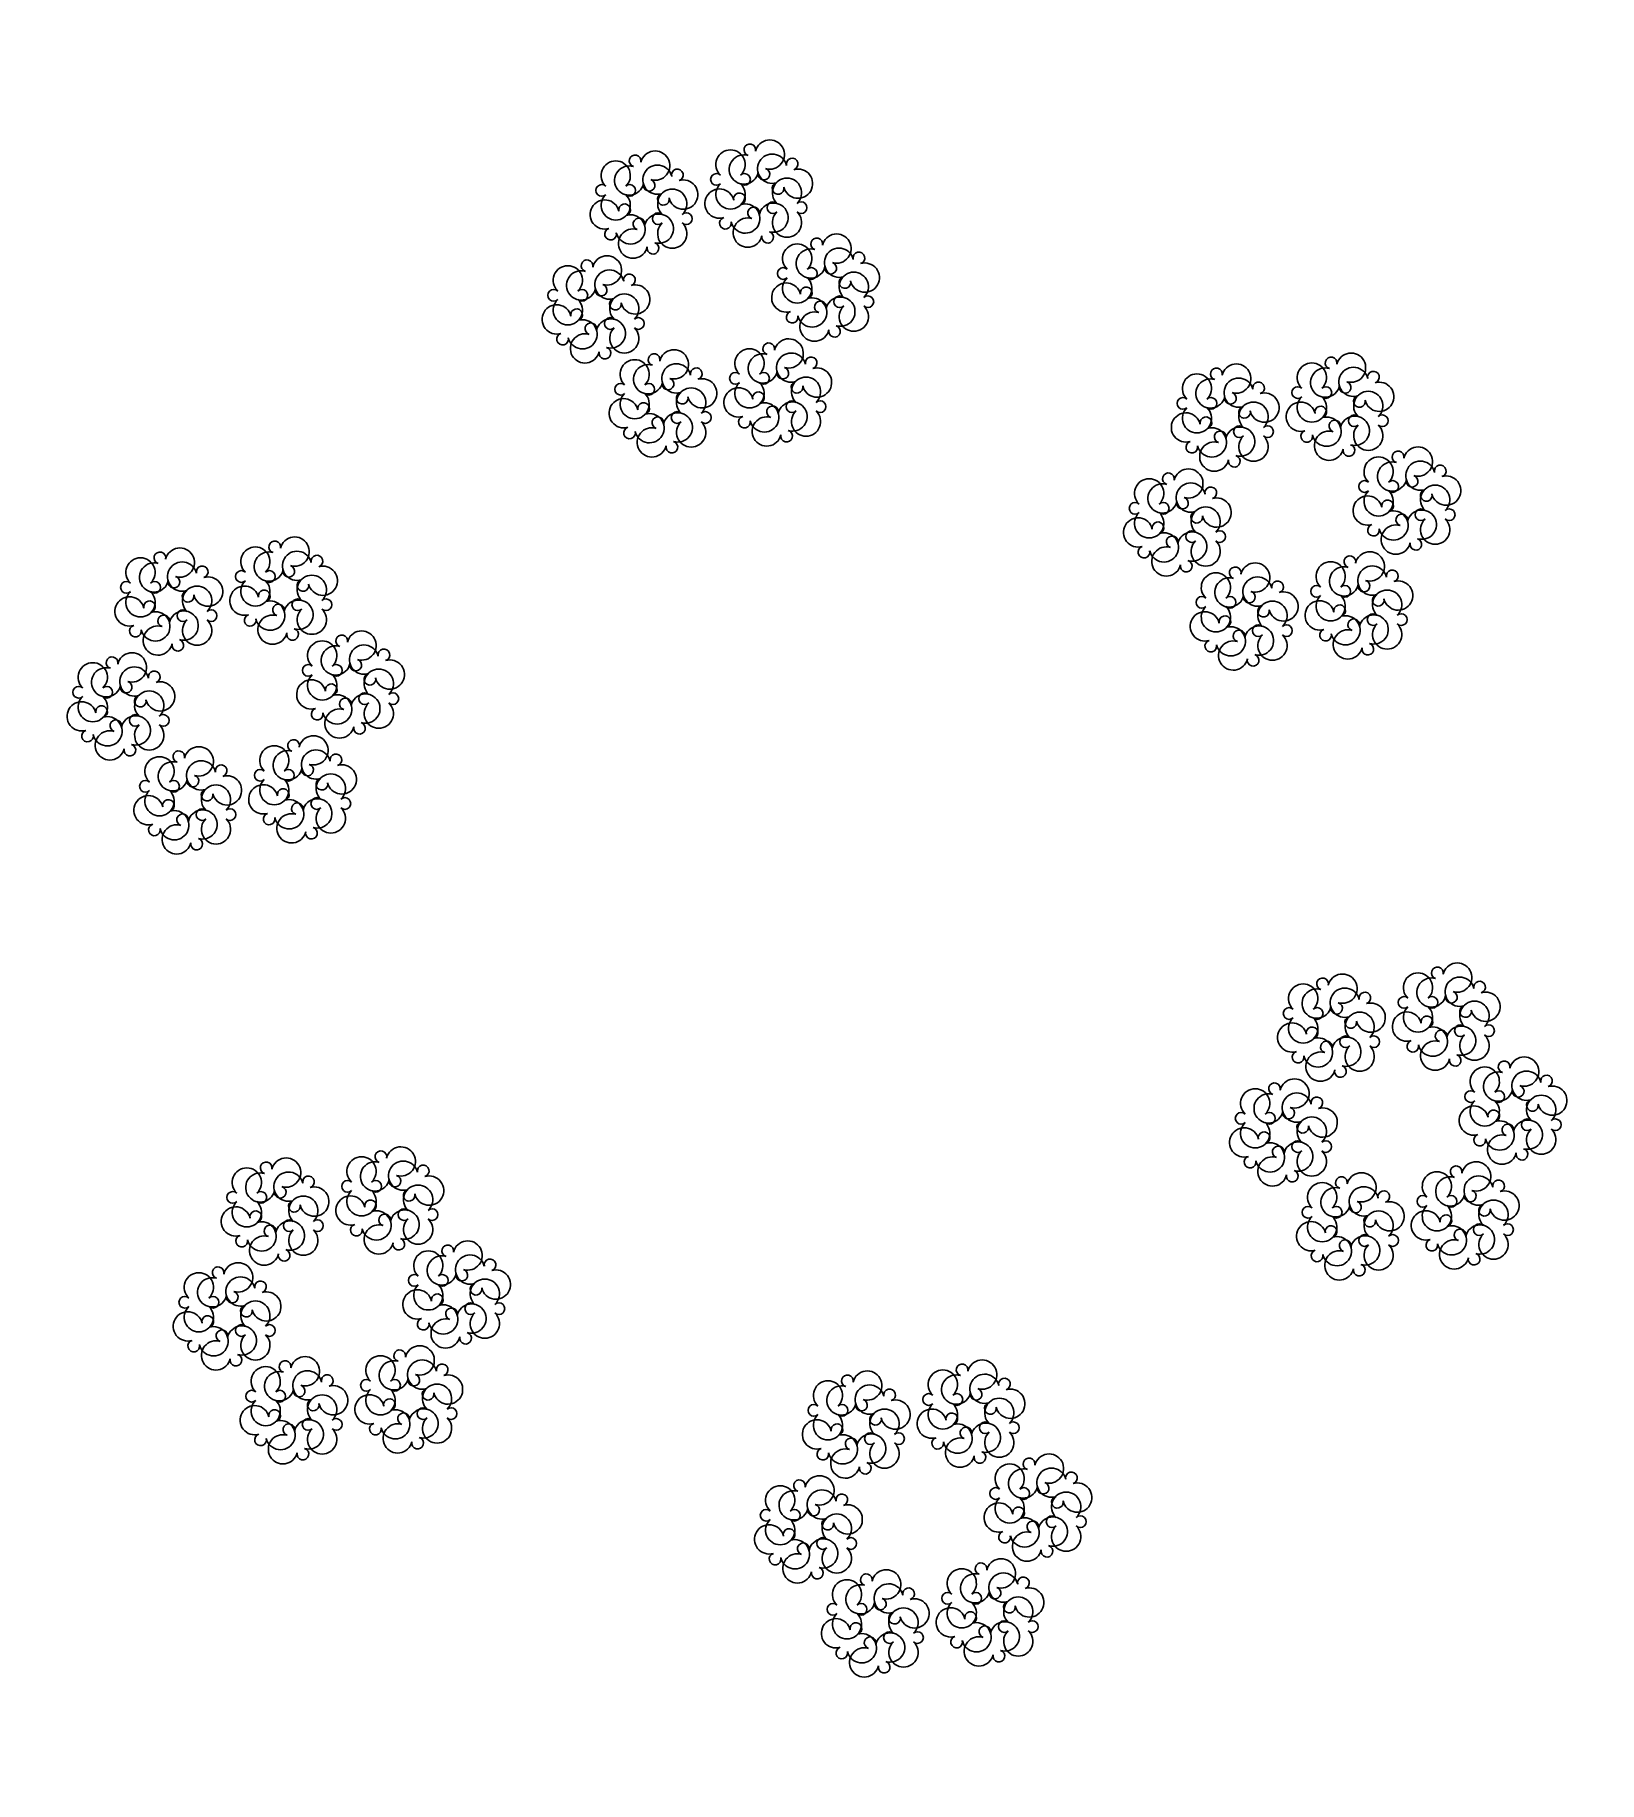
# Model space of a CAD drawing. Header units: millimetres. Extents: x 71 to 8757, y -4893 to 1723.
# Drawn here: x 3218 to 8757, y -4893 to 1292 of the extents above; entities that cross this region are included whole.
import ezdxf

# ---------------------------------------------------------------- set-up
doc = ezdxf.new("R2010")
doc.units = ezdxf.units.MM

# ---------------------------------------------------------------- blocks, each defined once
blk = doc.blocks.new('*U19')
for centre, radius, start, end in [((0, 102), 100, 313.3588, 226.6412), ((-96, 0), 40, 46.6412, 313.3588), ((-96, 0), 40, 46.6412, 313.3588), ((96, 0), 40, 226.6412, 133.3588), ((96, 0), 40, 226.6412, 133.3588), ((0, -102), 100, 133.3588, 46.6412)]:
    blk.add_arc(centre, radius, start, end)
blk = doc.blocks.new('*U20')
at = {"color": 0, "linetype": 'ByBlock', "lineweight": -2, "transparency": 16777216}
for p, rotation in [((898, 344), 299.9999999999999), ((1091, 247), 240), ((731, 9), 60.00000000000001), ((924, -87), 120), ((1104, 32), 180)]:
    blk.add_blockref('*U19', p, dxfattribs=dict(at, rotation=rotation))
blk.add_blockref('*U19', (718, 225), dxfattribs=at)
blk = doc.blocks.new('*U16')
blk.add_blockref('*U20', (-911, -128))
blk = doc.blocks.new('*U18')
at = {"color": 0, "linetype": 'ByBlock', "lineweight": -2, "transparency": 16777216}
for p, rotation in [((127, 54), 60.00000000000001), ((1368, -513), 299.9999999999999), ((-200, -662), 120), ((1040, -1229), 240), ((256, -1304), 180)]:
    blk.add_blockref('*U16', p, dxfattribs=dict(at, rotation=rotation))
blk.add_blockref('*U16', (911, 128), dxfattribs=at)
blk = doc.blocks.new('*U14')
at = {"xscale": 0.518305337094957, "yscale": 0.518305337094957, "zscale": 0.518305337094957}
blk.add_blockref('*U18', (-302.5, 304.7), dxfattribs=at)
blk = doc.blocks.new('*U15')
at = {"color": 0, "linetype": 'ByBlock', "lineweight": -2, "transparency": 16777216}
for p, rotation in [((2730, 921.9), 299.9999999999999), ((4788.4, 167.7), 239.9999999999999), ((5164.5, -1992), 180), ((1423.7, -2643.4), 59.99999999999997), ((3482.1, -3397.6), 120)]:
    blk.add_blockref('*U14', p, dxfattribs=dict(at, rotation=rotation))
blk.add_blockref('*U14', (1047.6, -483.7), dxfattribs=at)

msp = doc.modelspace()

# ---------------------------------------------------------------- block references
msp.add_blockref('*U15', (2881.361, -562.647))

doc.saveas('drawing.dxf')
